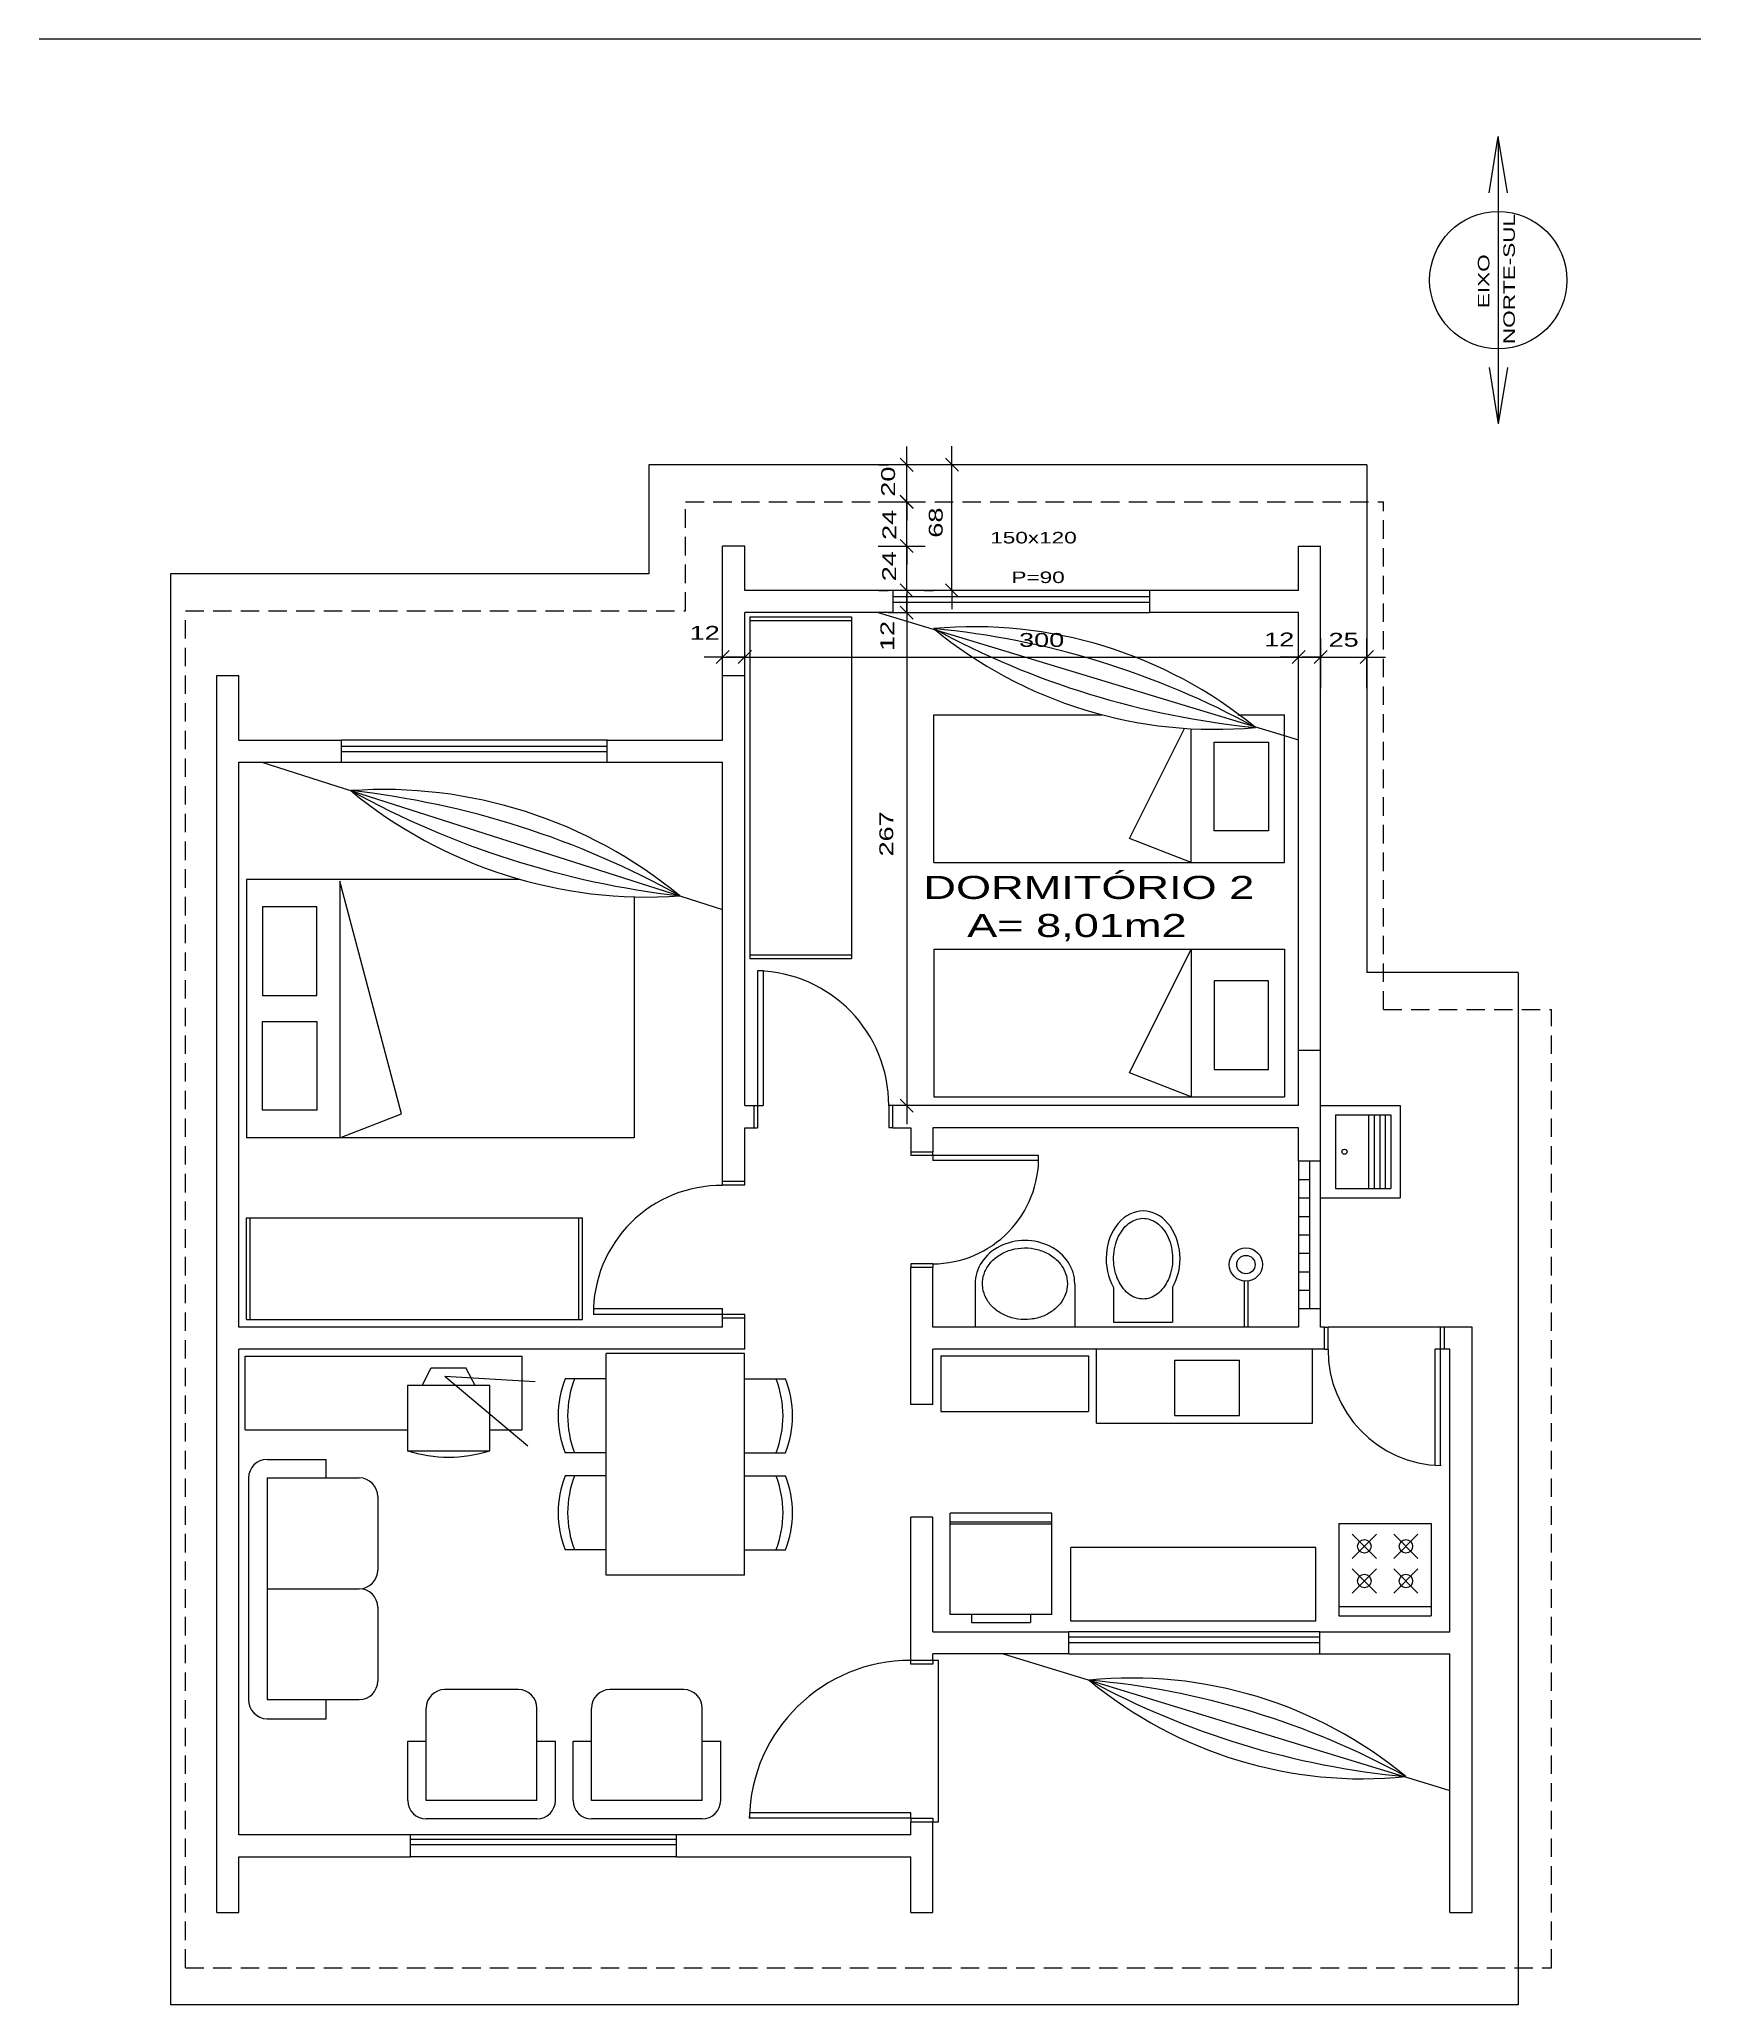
# Model space of a CAD drawing. Header units: millimetres. Extents: x 379 to 8329, y 269 to 4802.
# Drawn here: x 4837 to 5737, y 3738 to 4802 of the extents above; entities that cross this region are included whole.
import ezdxf

# ---------------------------------------------------------------- set-up
doc = ezdxf.new("R2010")
doc.units = ezdxf.units.MM
doc.header["$LTSCALE"] = 20
doc.header["$MEASUREMENT"] = 0
doc.linetypes.add('DASHED', pattern=[0.75, 0.5, -0.25])
doc.layers.add('1', color=7, linetype='Continuous')
doc.layers.add('Cotas', color=7, linetype='Continuous')
doc.styles.add('REGUA100', font='arial.ttf', dxfattribs={"width": 1.4})
doc.dimstyles.new('ISO-25', dxfattribs={"dimscale": 5, "dimtxt": 1.5, "dimasz": 0.01, "dimexe": 2, "dimexo": 3, "dimgap": 0.98, "dimtad": 1, "dimrnd": 0.5, "dimtxsty": 'REGUA100', "dimblk1": 'COTATR', "dimblk2": 'COTATR', "dimsah": 1, "dimcen": 4, "dimdle": 4, "dimclrd": 1, "dimclre": 1, "dimclrt": 2, "dimaunit": 1, "dimadec": 0, "dimazin": 0, "dimtfac": 1, "dimtofl": 0, "dimtmove": 2, "dimatfit": 3, "dimldrblk": 'COTATR', "dimfxl": 1, "dimarcsym": 0})

msp = doc.modelspace()

# ---------------------------------------------------------------- texts
at = {"layer": '1', "color": 2, "style": 'REGUA100', "width": 1.4}
for s, p in [('NORTE-SUL', (5636.157, 4637.374)), ('EIXO', (5622.365, 4656.851))]:
    msp.add_text(s, height=6.24, rotation=90, dxfattribs=at).set_placement(p)
at = {"layer": '1', "color": 0, "style": 'REGUA100', "width": 1.4}
for s, height, p in [('150x120', 6.25, (5351.943, 4529.421)), ('P=90', 6.25, (5363.443, 4507.958)), ('DORMITÓRIO 2', 12.5, (5315.759, 4336.86)), ('A= 8,01m2', 12.5, (5339.455, 4316.241))]:
    msp.add_text(s, height=height, dxfattribs=at).set_placement(p)

# ---------------------------------------------------------------- blocks, each defined once
blk = doc.blocks.new('COTATR')
at = {"color": 6}
blk.add_line((-71, -71), (71, 71), dxfattribs=at)
at = {"color": 0, "linetype": 'ByBlock'}
blk.add_line((0, 0), (200, 0), dxfattribs=at)
blk = doc.blocks.new('*D82')
at = {"layer": '1', "color": 1, "lineweight": -2, "transparency": 16777216}
for p, q in [((5291.2, 4552), (5316.7, 4552)), ((5306.7, 4528.1), (5306.7, 4552)), ((5291.2, 4528), (5316.7, 4528))]:
    blk.add_line(p, q, dxfattribs=at)
at = {"layer": 'DEFPOINTS', "color": 0, "transparency": 16777216}
for p in [(5276.2, 4552), (5306.7, 4552), (5276.2, 4528)]:
    blk.add_point(p, dxfattribs=at)
at = {"layer": '1', "color": 1, "lineweight": -2, "transparency": 16777216, "xscale": 0.05, "yscale": 0.05, "zscale": 0.05}
for p, rotation in [((5306.7, 4552), 90), ((5306.7, 4528), 270)]:
    blk.add_blockref('COTATR', p, dxfattribs=dict(at, rotation=rotation))
at = {"layer": '1', "color": 2, "transparency": 16777216, "insert": (5297.3, 4539.5), "char_height": 7.5, "attachment_point": 5, "rotation": 90, "style": 'REGUA100'}
blk.add_mtext('24', dxfattribs=at)
blk = doc.blocks.new('*D81')
at = {"layer": '1', "color": 1, "lineweight": -2, "transparency": 16777216}
for p, q in [((5316.2, 4572.1), (5321.2, 4572.1)), ((5331.2, 4504), (5331.2, 4572)), ((5316.2, 4503.9), (5321.2, 4503.9))]:
    blk.add_line(p, q, dxfattribs=at)
at = {"layer": 'DEFPOINTS', "color": 0, "transparency": 16777216}
for p in [(5331.2, 4572.1), (5331.2, 4572.1), (5331.2, 4503.9)]:
    blk.add_point(p, dxfattribs=at)
at = {"layer": '1', "color": 1, "lineweight": -2, "transparency": 16777216, "xscale": 0.05, "yscale": 0.05, "zscale": 0.05}
for p, rotation in [((5331.2, 4572.1), 90), ((5331.2, 4503.9), 270)]:
    blk.add_blockref('COTATR', p, dxfattribs=dict(at, rotation=rotation))
at = {"layer": '1', "color": 2, "transparency": 16777216, "insert": (5322.5, 4540.7), "char_height": 7.5, "attachment_point": 5, "rotation": 90, "style": 'REGUA100'}
blk.add_mtext('68', dxfattribs=at)
blk = doc.blocks.new('*D80')
at = {"layer": '1', "color": 1, "lineweight": -2, "transparency": 16777216}
for p, q in [((5291.7, 4528), (5296.7, 4528)), ((5306.7, 4503.9), (5306.7, 4528)), ((5291.7, 4503.9), (5296.7, 4503.9))]:
    blk.add_line(p, q, dxfattribs=at)
at = {"layer": 'DEFPOINTS', "color": 0, "transparency": 16777216}
for p in [(5306.7, 4528), (5306.7, 4528), (5306.7, 4503.9)]:
    blk.add_point(p, dxfattribs=at)
at = {"layer": '1', "color": 1, "lineweight": -2, "transparency": 16777216, "xscale": 0.05, "yscale": 0.05, "zscale": 0.05}
for p, rotation in [((5306.7, 4528), 90), ((5306.7, 4503.9), 270)]:
    blk.add_blockref('COTATR', p, dxfattribs=dict(at, rotation=rotation))
at = {"layer": '1', "color": 2, "transparency": 16777216, "insert": (5297.2, 4517.1), "char_height": 7.5, "attachment_point": 5, "rotation": 90, "style": 'REGUA100'}
blk.add_mtext('24', dxfattribs=at)
blk = doc.blocks.new('*D79')
at = {"layer": 'Cotas', "color": 1, "lineweight": -2, "transparency": 16777216}
for p, q in [((5325.8, 4503.9), (5296.7, 4503.9)), ((5306.7, 4503.9), (5306.7, 4492)), ((5325.8, 4491.9), (5296.7, 4491.9))]:
    blk.add_line(p, q, dxfattribs=at)
at = {"layer": 'DEFPOINTS', "color": 0, "transparency": 16777216}
for p in [(5340.8, 4503.9), (5306.7, 4491.9), (5340.8, 4491.9)]:
    blk.add_point(p, dxfattribs=at)
at = {"layer": 'Cotas', "color": 1, "lineweight": -2, "transparency": 16777216, "xscale": 0.05, "yscale": 0.05, "zscale": 0.05}
for p, rotation in [((5306.7, 4503.9), 90), ((5306.7, 4491.9), 270)]:
    blk.add_blockref('COTATR', p, dxfattribs=dict(at, rotation=rotation))
at = {"layer": 'Cotas', "color": 2, "transparency": 16777216, "insert": (5296.2, 4479.3), "char_height": 7.5, "attachment_point": 5, "rotation": 90, "style": 'REGUA100'}
blk.add_mtext('12', dxfattribs=at)
blk = doc.blocks.new('*D83')
at = {"layer": '1', "color": 1, "lineweight": -2, "transparency": 16777216}
for p, q in [((5291.7, 4572), (5296.7, 4572)), ((5306.7, 4552), (5306.7, 4572)), ((5291.7, 4551.9), (5296.7, 4551.9))]:
    blk.add_line(p, q, dxfattribs=at)
at = {"layer": 'DEFPOINTS', "color": 0, "transparency": 16777216}
for p in [(5306.7, 4572), (5306.7, 4572), (5306.7, 4551.9)]:
    blk.add_point(p, dxfattribs=at)
at = {"layer": '1', "color": 1, "lineweight": -2, "transparency": 16777216, "xscale": 0.05, "yscale": 0.05, "zscale": 0.05}
for p, rotation in [((5306.7, 4572), 90), ((5306.7, 4551.9), 270)]:
    blk.add_blockref('COTATR', p, dxfattribs=dict(at, rotation=rotation))
at = {"layer": '1', "color": 2, "transparency": 16777216, "insert": (5296.7, 4562.9), "char_height": 7.5, "attachment_point": 5, "rotation": 90, "style": 'REGUA100'}
blk.add_mtext('20', dxfattribs=at)
blk = doc.blocks.new('*D84')
at = {"layer": 'Cotas', "color": 1, "lineweight": -2, "transparency": 16777216}
for p, q in [((5325.8, 4491.9), (5296.7, 4491.9)), ((5306.7, 4491.9), (5306.7, 4225)), ((5325.8, 4224.9), (5296.7, 4224.9))]:
    blk.add_line(p, q, dxfattribs=at)
at = {"layer": 'DEFPOINTS', "color": 0, "transparency": 16777216}
for p in [(5340.8, 4491.9), (5306.7, 4224.9), (5340.8, 4224.9)]:
    blk.add_point(p, dxfattribs=at)
at = {"layer": 'Cotas', "color": 1, "lineweight": -2, "transparency": 16777216, "xscale": 0.05, "yscale": 0.05, "zscale": 0.05}
for p, rotation in [((5306.7, 4491.9), 90), ((5306.7, 4224.9), 270)]:
    blk.add_blockref('COTATR', p, dxfattribs=dict(at, rotation=rotation))
at = {"layer": 'Cotas', "color": 2, "transparency": 16777216, "insert": (5295.7, 4372.1), "char_height": 7.5, "attachment_point": 5, "rotation": 90, "style": 'REGUA100'}
blk.add_mtext('267', dxfattribs=at)
blk = doc.blocks.new('*D85')
at = {"layer": 'Cotas', "color": 1, "lineweight": -2, "transparency": 16777216}
for p, q in [((5207, 4457.1), (5207, 4477.9)), ((5219, 4457.1), (5219, 4477.9)), ((5207, 4467.9), (5218.9, 4467.9))]:
    blk.add_line(p, q, dxfattribs=at)
at = {"layer": 'DEFPOINTS', "color": 0, "transparency": 16777216}
for p in [(5219, 4467.9), (5207, 4442.1), (5219, 4442.1)]:
    blk.add_point(p, dxfattribs=at)
at = {"layer": 'Cotas', "color": 1, "lineweight": -2, "transparency": 16777216, "xscale": 0.05, "yscale": 0.05, "zscale": 0.05, "rotation": 180}
blk.add_blockref('COTATR', (5207, 4467.9), dxfattribs=at)
at = {"layer": 'Cotas', "color": 1, "lineweight": -2, "transparency": 16777216, "xscale": 0.05, "yscale": 0.05, "zscale": 0.05}
blk.add_blockref('COTATR', (5219, 4467.9), dxfattribs=at)
at = {"layer": 'Cotas', "color": 2, "transparency": 16777216, "insert": (5197.3, 4481), "char_height": 7.5, "attachment_point": 5, "style": 'REGUA100'}
blk.add_mtext('12', dxfattribs=at)
blk = doc.blocks.new('*D86')
at = {"layer": 'Cotas', "color": 1, "lineweight": -2, "transparency": 16777216}
for p, q in [((5519, 4451), (5519, 4477.9)), ((5531, 4451), (5531, 4477.9)), ((5519, 4467.9), (5530.9, 4467.9))]:
    blk.add_line(p, q, dxfattribs=at)
at = {"layer": 'DEFPOINTS', "color": 0, "transparency": 16777216}
for p in [(5531, 4467.9), (5519, 4436), (5531, 4436)]:
    blk.add_point(p, dxfattribs=at)
at = {"layer": 'Cotas', "color": 1, "lineweight": -2, "transparency": 16777216, "xscale": 0.05, "yscale": 0.05, "zscale": 0.05, "rotation": 180}
blk.add_blockref('COTATR', (5519, 4467.9), dxfattribs=at)
at = {"layer": 'Cotas', "color": 1, "lineweight": -2, "transparency": 16777216, "xscale": 0.05, "yscale": 0.05, "zscale": 0.05}
blk.add_blockref('COTATR', (5531, 4467.9), dxfattribs=at)
at = {"layer": 'Cotas', "color": 2, "transparency": 16777216, "insert": (5508.5, 4477.4), "char_height": 7.5, "attachment_point": 5, "style": 'REGUA100'}
blk.add_mtext('12', dxfattribs=at)
blk = doc.blocks.new('*D87')
at = {"layer": 'Cotas', "color": 1, "lineweight": -2, "transparency": 16777216}
for p, q in [((5531, 4451), (5531, 4477.9)), ((5556, 4451), (5556, 4477.9)), ((5531, 4467.9), (5555.9, 4467.9))]:
    blk.add_line(p, q, dxfattribs=at)
at = {"layer": 'DEFPOINTS', "color": 0, "transparency": 16777216}
for p in [(5556, 4467.9), (5531, 4436), (5556, 4436)]:
    blk.add_point(p, dxfattribs=at)
at = {"layer": 'Cotas', "color": 1, "lineweight": -2, "transparency": 16777216, "xscale": 0.05, "yscale": 0.05, "zscale": 0.05, "rotation": 180}
blk.add_blockref('COTATR', (5531, 4467.9), dxfattribs=at)
at = {"layer": 'Cotas', "color": 1, "lineweight": -2, "transparency": 16777216, "xscale": 0.05, "yscale": 0.05, "zscale": 0.05}
blk.add_blockref('COTATR', (5556, 4467.9), dxfattribs=at)
at = {"layer": 'Cotas', "color": 2, "transparency": 16777216, "insert": (5543.4, 4477.2), "char_height": 7.5, "attachment_point": 5, "style": 'REGUA100'}
blk.add_mtext('25', dxfattribs=at)
blk = doc.blocks.new('*D117')
at = {"layer": 'Cotas', "color": 1, "lineweight": -2, "transparency": 16777216}
for p, q in [((5219, 4451), (5219, 4477.9)), ((5519, 4451), (5519, 4477.9)), ((5219, 4467.9), (5518.9, 4467.9))]:
    blk.add_line(p, q, dxfattribs=at)
at = {"layer": 'DEFPOINTS', "color": 0, "transparency": 16777216}
for p in [(5519, 4467.9), (5219, 4436), (5519, 4436)]:
    blk.add_point(p, dxfattribs=at)
at = {"layer": 'Cotas', "color": 1, "lineweight": -2, "transparency": 16777216, "xscale": 0.05, "yscale": 0.05, "zscale": 0.05, "rotation": 180}
blk.add_blockref('COTATR', (5219, 4467.9), dxfattribs=at)
at = {"layer": 'Cotas', "color": 1, "lineweight": -2, "transparency": 16777216, "xscale": 0.05, "yscale": 0.05, "zscale": 0.05}
blk.add_blockref('COTATR', (5519, 4467.9), dxfattribs=at)
at = {"layer": 'Cotas', "color": 2, "transparency": 16777216, "insert": (5379.8, 4477.1), "char_height": 7.5, "attachment_point": 5, "style": 'REGUA100'}
blk.add_mtext('300', dxfattribs=at)

# ---------------------------------------------------------------- dimensions: what is measured, and where the dimension line sits
at = {"layer": '1', "color": 0}
for base, p1, p2, picture, middle in [((5306.705, 4572.044), (5306.705, 4551.944), (5306.705, 4572.044), '*D83', (5296.741, 4562.897)), ((5331.211, 4572.094), (5331.211, 4503.944), (5331.211, 4572.094), '*D81', (5322.482, 4540.673)), ((5306.705, 4528.044), (5306.705, 4503.894), (5306.705, 4528.044), '*D80', (5297.224, 4517.138))]:
    dim = msp.add_linear_dim(base=base, p1=p1, p2=p2, angle=90, dimstyle='ISO-25', dxfattribs=at)
    dim.commit()
    dim.dimension.update_dxf_attribs({"geometry": picture, "text_midpoint": middle, "dimtype": 161})
at = {"layer": '1'}
dim = msp.add_linear_dim(base=(5306.705, 4552.044), p1=(5276.245, 4528.044), p2=(5276.245, 4552.044), angle=90, dimstyle='ISO-25', override={"dimblk": 'COTATR', "dimatfit": 2}, dxfattribs=at)
dim.commit()
dim.dimension.update_dxf_attribs({"geometry": '*D82', "text_midpoint": (5297.252, 4539.55), "dimtype": 161})
at = {"layer": 'Cotas'}
for base, p1, p2, angle, picture, middle in [((5306.705, 4491.944), (5340.76, 4503.944), (5340.76, 4491.944), 270, '*D79', (5296.184, 4479.266)), ((5306.705, 4224.944), (5340.76, 4491.944), (5340.76, 4224.944), 270, '*D84', (5295.696, 4372.059)), ((5218.958, 4467.933), (5206.958, 4442.095), (5218.958, 4442.095), 0, '*D85', (5197.257, 4480.986)), ((5518.958, 4467.883), (5218.958, 4436.045), (5518.958, 4436.045), 0, '*D117', (5379.781, 4477.073)), ((5530.958, 4467.883), (5518.958, 4436.045), (5530.958, 4436.045), 0, '*D86', (5508.546, 4477.442)), ((5555.958, 4467.883), (5530.958, 4435.995), (5555.958, 4435.995), 0, '*D87', (5543.398, 4477.163))]:
    dim = msp.add_linear_dim(base=base, p1=p1, p2=p2, angle=angle, dimstyle='ISO-25', dxfattribs=at)
    dim.commit()
    dim.dimension.update_dxf_attribs({"geometry": picture, "text_midpoint": middle, "dimtype": 161})

# ---------------------------------------------------------------- linework, layer by layer
at = {"layer": '1', "color": 1}
for p, q in [((5736.833, 4802.477), (4836.833, 4802.477)), ((5218.958, 4527.944), (5206.958, 4527.944)), ((5206.958, 4457.944), (5206.958, 4527.944)), ((5218.958, 4503.944), (5218.958, 4527.944)), ((5518.958, 4527.944), (5530.958, 4527.944)), ((5518.958, 4503.944), (5518.958, 4527.944)), ((5530.958, 4254.944), (5530.958, 4527.944)), ((5299.458, 4503.944), (5218.958, 4503.944)), ((5299.458, 4491.944), (5299.458, 4503.944)), ((5438.458, 4503.944), (5299.458, 4503.944)), ((5518.958, 4503.944), (5438.458, 4503.944)), ((5438.458, 4491.944), (5438.458, 4503.944)), ((5299.458, 4500.694), (5438.458, 4500.694)), ((5299.458, 4497.694), (5438.458, 4497.694)), ((5299.458, 4491.944), (5218.958, 4491.944)), ((5218.958, 4457.944), (5218.958, 4491.944)), ((5299.458, 4491.944), (5438.458, 4491.944)), ((5518.958, 4491.944), (5438.458, 4491.944)), ((5518.958, 4254.944), (5518.958, 4491.944))]:
    msp.add_line(p, q, dxfattribs=at)
at = {"layer": '1', "color": 2}
for p, q in [((5622.172, 4719.301), (5627.167, 4749.893)), ((5627.167, 4749.893), (5627.167, 4594.149)), ((5632.161, 4719.301), (5627.167, 4749.893)), ((5622.172, 4624.741), (5627.167, 4594.149)), ((5632.161, 4624.741), (5627.167, 4594.149))]:
    msp.add_line(p, q, dxfattribs=at)
at = {"layer": '1'}
for p, q in [((5555.958, 4571.944), (5166.958, 4571.944)), ((5166.958, 4571.944), (5166.958, 4512.944)), ((5555.958, 4571.944), (5555.958, 4296.944)), ((5166.958, 4512.944), (4907.958, 4512.944)), ((4907.958, 4512.944), (4907.958, 3737.944)), ((5144.458, 4422.944), (5000.458, 4422.944)), ((5000.458, 4419.694), (5144.458, 4419.694)), ((5000.458, 4416.694), (5144.458, 4416.694)), ((5000.458, 4410.944), (5144.458, 4410.944)), ((5225.958, 4297.944), (5225.958, 4224.944)), ((5228.958, 4297.881), (5225.958, 4297.944)), ((5228.958, 4297.881), (5228.958, 4224.944)), ((5637.958, 4296.944), (5555.958, 4296.944)), ((5637.958, 4296.944), (5637.958, 3737.944)), ((5223.958, 4224.944), (5225.958, 4224.944)), ((5225.958, 4224.944), (5228.958, 4224.944)), ((5530.958, 4224.944), (5573.958, 4224.944)), ((5538.958, 4219.944), (5568.958, 4219.944)), ((5538.958, 4219.944), (5538.958, 4179.944)), ((5556.958, 4219.944), (5556.958, 4179.944)), ((5559.958, 4219.944), (5559.958, 4179.944)), ((5562.958, 4219.944), (5562.958, 4179.944)), ((5565.958, 4219.944), (5565.958, 4179.944)), ((5568.958, 4219.944), (5568.958, 4179.944)), ((5573.958, 4224.944), (5573.958, 4174.944)), ((5320.958, 4197.944), (5320.958, 4199.944)), ((5320.958, 4198.17), (5320.958, 4195.17)), ((5378.184, 4197.944), (5320.958, 4197.944)), ((5378.119, 4195.17), (5320.958, 4195.17)), ((5378.119, 4195.17), (5378.184, 4197.944)), ((5524.958, 4194.944), (5524.958, 4114.944)), ((5530.958, 4114.944), (5530.958, 4194.944)), ((5518.958, 4184.944), (5524.958, 4184.944)), ((5206.958, 4181.944), (5218.958, 4181.944)), ((5518.958, 4174.944), (5524.958, 4174.944)), ((5530.958, 4174.944), (5573.958, 4174.944)), ((5538.958, 4179.944), (5568.958, 4179.944)), ((5518.958, 4164.944), (5524.958, 4164.944)), ((5518.958, 4154.944), (5524.958, 4154.944)), ((5518.958, 4144.944), (5524.958, 4144.944)), ((5518.958, 4134.944), (5524.958, 4134.944)), ((5343.761, 4128.444), (5343.761, 4104.944)), ((5397.761, 4128.444), (5397.761, 4104.944)), ((5418.776, 4126.495), (5418.776, 4107.634)), ((5450.776, 4126.495), (5450.776, 4107.634)), ((5489.47, 4129.88), (5489.47, 4104.944)), ((5491.47, 4129.88), (5491.47, 4104.944)), ((5518.958, 4124.944), (5524.958, 4124.944)), ((5136.958, 4114.944), (5206.958, 4114.944)), ((5136.958, 4111.944), (5206.958, 4111.944)), ((5137.002, 4114.944), (5137.002, 4111.944)), ((5206.958, 4111.944), (5206.958, 4114.944)), ((5206.958, 4109.944), (5206.958, 4111.944)), ((5218.958, 4109.944), (5218.958, 4111.944)), ((5418.776, 4107.634), (5450.776, 4107.634)), ((5595.958, 4104.944), (5534.958, 4104.944)), ((5409.458, 4052.944), (5409.458, 4092.944)), ((5526.458, 4052.944), (5526.458, 4092.944)), ((5595.958, 4092.944), (5592.958, 4092.944)), ((5592.958, 4030.102), (5592.958, 4092.944)), ((5597.958, 4092.944), (5595.958, 4092.944)), ((5595.958, 4029.947), (5595.958, 4092.944)), ((5451.958, 4057.096), (5451.958, 4087.096)), ((5451.958, 4087.096), (5486.958, 4087.096)), ((5486.958, 4057.096), (5486.958, 4087.096)), ((5451.958, 4057.096), (5486.958, 4057.096)), ((5409.458, 4052.944), (5526.458, 4052.944)), ((5592.958, 4030.102), (5596.196, 4029.941)), ((5530.458, 3939.944), (5394.458, 3939.944)), ((5530.458, 3936.944), (5394.458, 3936.944)), ((5530.458, 3933.944), (5394.458, 3933.944)), ((5394.458, 3927.944), (5530.458, 3927.944)), ((5308.958, 3838.944), (5221.458, 3838.944)), ((5308.958, 3841.944), (5221.511, 3841.944)), ((5221.569, 3841.944), (5221.569, 3838.944)), ((5308.958, 3838.944), (5308.958, 3841.944)), ((5308.958, 3838.944), (5320.958, 3838.944)), ((5308.958, 3838.944), (5308.958, 3836.944)), ((5320.958, 3838.944), (5320.958, 3836.944)), ((5181.958, 3817.944), (5037.958, 3817.944))]:
    msp.add_line(p, q, dxfattribs=at)
at = {"layer": '1', "color": 4, "linetype": 'DASHED'}
for p, q in [((5186.958, 4551.944), (5564.958, 4551.944)), ((5186.958, 4492.944), (5186.958, 4551.944)), ((5564.958, 4276.944), (5564.958, 4551.944)), ((4915.958, 4492.944), (5186.958, 4492.944)), ((4915.958, 3757.944), (4915.958, 4492.944)), ((5564.958, 4276.944), (5655.958, 4276.944)), ((5655.958, 3757.944), (5655.958, 4276.944)), ((4915.958, 3757.944), (5655.958, 3757.944))]:
    msp.add_line(p, q, dxfattribs=at)
at = {"layer": '1', "color": 4}
for p, q in [((4932.958, 4457.944), (4944.958, 4457.944)), ((4932.958, 3787.944), (4932.958, 4457.944)), ((4944.958, 4422.944), (4944.958, 4457.944)), ((5206.958, 4422.944), (5206.958, 4457.944)), ((5206.958, 4457.944), (5218.958, 4457.944)), ((5218.958, 4224.944), (5218.958, 4457.944)), ((4944.958, 4422.944), (5000.458, 4422.944)), ((5000.458, 4410.944), (5000.458, 4422.944)), ((5144.458, 4422.944), (5206.958, 4422.944)), ((5144.458, 4410.944), (5144.458, 4422.944)), ((4944.958, 4410.944), (5000.458, 4410.944)), ((4944.958, 4104.944), (4944.958, 4410.944)), ((5144.458, 4410.944), (5206.958, 4410.944)), ((5206.958, 4183.944), (5206.958, 4410.944)), ((5518.958, 4224.944), (5518.958, 4254.944)), ((5518.958, 4254.944), (5530.958, 4254.944)), ((5530.958, 4212.944), (5530.958, 4254.944)), ((5218.958, 4224.944), (5223.958, 4224.944)), ((5518.958, 4224.944), (5298.958, 4224.944)), ((5530.958, 4194.944), (5530.958, 4224.944)), ((5218.958, 4212.944), (5223.958, 4212.944)), ((5218.958, 4183.944), (5218.958, 4212.944)), ((5298.958, 4212.944), (5308.958, 4212.944)), ((5518.958, 4212.944), (5320.958, 4212.944)), ((5518.958, 4194.944), (5518.958, 4212.944)), ((5308.958, 4199.944), (5320.958, 4199.944)), ((5206.958, 4183.944), (5218.958, 4183.944)), ((5308.958, 4062.944), (5308.958, 4137.218)), ((5320.958, 4104.944), (5320.958, 4137.218)), ((5530.958, 4104.944), (5530.958, 4114.944)), ((5206.958, 4104.944), (4944.958, 4104.944)), ((5518.958, 4104.944), (5320.958, 4104.944)), ((5532.958, 4104.944), (5530.958, 4104.944)), ((5612.958, 4104.944), (5595.958, 4104.944)), ((5612.958, 3787.944), (5612.958, 4104.944)), ((4944.958, 3829.944), (4944.958, 4092.944)), ((5218.958, 4092.944), (4944.958, 4092.944)), ((5532.958, 4092.944), (5320.958, 4092.944)), ((5320.958, 4062.944), (5320.958, 4092.944)), ((5600.958, 4092.944), (5595.958, 4092.944)), ((5600.958, 3939.944), (5600.958, 4092.944)), ((5320.958, 4062.944), (5308.958, 4062.944)), ((5320.958, 4001.944), (5308.958, 4001.944)), ((5308.958, 3924.445), (5308.958, 4001.944)), ((5320.958, 3939.944), (5394.458, 3939.944)), ((5530.458, 3939.944), (5600.958, 3939.944)), ((5320.958, 3924.444), (5320.958, 3927.944)), ((5394.458, 3927.944), (5320.958, 3927.944)), ((5530.458, 3927.944), (5600.958, 3927.944)), ((5600.958, 3787.944), (5600.958, 3927.944)), ((5320.958, 3787.944), (5320.958, 3836.944)), ((4944.958, 3787.944), (4944.958, 3817.944)), ((4944.958, 3817.944), (5037.958, 3817.944)), ((4932.958, 3787.944), (4944.958, 3787.944)), ((5308.958, 3787.944), (5320.958, 3787.944))]:
    msp.add_line(p, q, dxfattribs=at)
at = {"layer": '1', "color": 0}
for p, q in [((5518.958, 4194.944), (5518.958, 4114.944)), ((5325.201, 4089.319), (5405.201, 4089.319)), ((5325.201, 4089.319), (5325.201, 4059.319)), ((5405.201, 4089.319), (5405.201, 4059.319)), ((5143.867, 4076.91), (5121.671, 4076.91)), ((5218.867, 4076.91), (5241.063, 4076.91)), ((5325.201, 4059.319), (5405.201, 4059.319)), ((5143.867, 4036.91), (5121.671, 4036.91)), ((5218.867, 4036.91), (5241.063, 4036.91)), ((5143.867, 4024.335), (5121.671, 4024.335)), ((5218.867, 4024.335), (5241.063, 4024.335)), ((5143.867, 3984.335), (5121.671, 3984.335)), ((5218.867, 3984.335), (5241.063, 3984.335)), ((5528.313, 3985.629), (5395.611, 3985.629)), ((5395.611, 3945.629), (5395.611, 3985.629)), ((5528.313, 3945.629), (5528.313, 3985.629)), ((5528.313, 3945.629), (5395.611, 3945.629)), ((5323.958, 3924.444), (5320.958, 3924.444)), ((5323.958, 3836.944), (5323.958, 3924.444)), ((5320.958, 3836.944), (5323.958, 3836.944))]:
    msp.add_line(p, q, dxfattribs=at)
at = {"layer": '1'}
for centre, radius in [((5627.167, 4672.021), 37.168), ((5543.874, 4199.944), 1.363), ((5490.47, 4138.824), 9), ((5490.47, 4138.824), 5)]:
    msp.add_circle(centre, radius, dxfattribs=at)
at = {"layer": '1', "color": 1}
msp.add_arc((5206.114, 4112.521), 69.154, 89.300434, 180.478072, dxfattribs=at)
at = {"layer": '1', "color": 0}
for centre, start, end in [((5172.648, 4056.91), 158.578472, 201.421528), ((5177.778, 4056.91), 158.578472, 201.421528), ((5184.956, 4056.91), 338.578472, 21.421528), ((5190.085, 4056.91), 338.578472, 21.421528), ((5172.648, 4004.335), 158.578472, 201.421528), ((5177.778, 4004.335), 158.578472, 201.421528), ((5184.956, 4004.335), 338.578472, 21.421528), ((5190.085, 4004.335), 338.578472, 21.421528)]:
    msp.add_arc(centre, 54.761, start, end, dxfattribs=at)
at = {"layer": '1'}
for centre, major_axis, ratio, start_param, end_param in [((5434.776, 4142.013), (0, 25.864), 0.77328519, 4.06888787, 8.49748274), ((5370.761, 4128.444), (-27, 0), 0.8669906, 3.14159265, 6.28318531)]:
    msp.add_ellipse(centre, major_axis=major_axis, ratio=ratio, start_param=start_param, end_param=end_param, dxfattribs=at)
for points, knots in [([(5434.776, 4120.149), (5436.077, 4120.149), (5437.379, 4120.37), (5439.948, 4121.265), (5441.215, 4121.942), (5443.629, 4123.756), (5444.775, 4124.895), (5446.834, 4127.58), (5447.746, 4129.126), (5449.24, 4132.519), (5449.823, 4134.365), (5450.597, 4138.211), (5450.788, 4140.212), (5450.762, 4144.208), (5450.543, 4146.203), (5449.718, 4150.028), (5449.112, 4151.858), (5447.575, 4155.212), (5446.644, 4156.734), (5444.556, 4159.366), (5443.399, 4160.475), (5440.969, 4162.23), (5439.697, 4162.876), (5437.123, 4163.711), (5435.82, 4163.903), (5433.218, 4163.844), (5431.917, 4163.595), (5429.353, 4162.639), (5428.091, 4161.932), (5425.693, 4160.057), (5424.56, 4158.89), (5422.532, 4156.152), (5421.639, 4154.582), (5420.188, 4151.151), (5419.63, 4149.29), (5418.906, 4145.424), (5418.742, 4143.419), (5418.822, 4139.425), (5419.067, 4137.436), (5419.942, 4133.632), (5420.572, 4131.818), (5422.151, 4128.506), (5423.1, 4127.007), (5425.218, 4124.43), (5426.386, 4123.35), (5428.83, 4121.656), (5430.106, 4121.041), (5432.515, 4120.316), (5433.646, 4120.149), (5434.776, 4120.149)], [0, 0, 0, 0, 0.2632406, 0.2632406, 0.52648119, 0.52648119, 0.78972179, 0.78972179, 1.05296239, 1.05296239, 1.31620298, 1.31620298, 1.57944358, 1.57944358, 1.84268417, 1.84268417, 2.10592477, 2.10592477, 2.36916537, 2.36916537, 2.63240596, 2.63240596, 2.89564656, 2.89564656, 3.15888716, 3.15888716, 3.42212775, 3.42212775, 3.68536835, 3.68536835, 3.94860894, 3.94860894, 4.21184954, 4.21184954, 4.47509014, 4.47509014, 4.73833073, 4.73833073, 5.00157133, 5.00157133, 5.26481193, 5.26481193, 5.52805252, 5.52805252, 5.79129312, 5.79129312, 6.05453371, 6.05453371, 6.28318531, 6.28318531, 6.28318531, 6.28318531]), ([(5347.761, 4128.444), (5347.761, 4127.177), (5347.909, 4125.91), (5348.643, 4122.804), (5349.411, 4120.989), (5351.567, 4117.597), (5352.956, 4116.021), (5356.257, 4113.268), (5358.169, 4112.093), (5362.346, 4110.278), (5364.609, 4109.639), (5369.266, 4108.974), (5371.659, 4108.948), (5376.337, 4109.511), (5378.62, 4110.101), (5382.853, 4111.825), (5384.802, 4112.96), (5388.189, 4115.645), (5389.627, 4117.194), (5391.885, 4120.546), (5392.707, 4122.347), (5393.695, 4126.047), (5393.863, 4127.947), (5393.541, 4131.715), (5393.051, 4133.584), (5391.431, 4137.151), (5390.299, 4138.849), (5387.461, 4141.914), (5385.755, 4143.279), (5381.909, 4145.526), (5379.771, 4146.407), (5375.265, 4147.58), (5372.898, 4147.872), (5368.171, 4147.832), (5365.812, 4147.501), (5361.336, 4146.254), (5359.219, 4145.338), (5355.429, 4143.03), (5353.756, 4141.639), (5350.991, 4138.533), (5349.899, 4136.819), (5348.36, 4133.23), (5347.912, 4131.356), (5347.772, 4129.128), (5347.761, 4128.786), (5347.761, 4128.444)], [0, 0, 0, 0, 0.20226286, 0.20226286, 0.50357911, 0.50357911, 0.80489536, 0.80489536, 1.10621161, 1.10621161, 1.40752786, 1.40752786, 1.70884411, 1.70884411, 2.01016036, 2.01016036, 2.31147661, 2.31147661, 2.61279286, 2.61279286, 2.91410911, 2.91410911, 3.21542536, 3.21542536, 3.51674161, 3.51674161, 3.81805786, 3.81805786, 4.11937411, 4.11937411, 4.42069036, 4.42069036, 4.72200661, 4.72200661, 5.02332286, 5.02332286, 5.32463911, 5.32463911, 5.62595536, 5.62595536, 5.92727161, 5.92727161, 6.22858786, 6.22858786, 6.28318531, 6.28318531, 6.28318531, 6.28318531])]:
    msp.add_open_spline(points, degree=3, knots=knots, dxfattribs=at)
at = {"layer": 'Cotas', "color": 1}
for p, q in [((5221.788, 4489.679), (5276.788, 4489.679)), ((5221.788, 4489.679), (5221.788, 4304.679)), ((5221.788, 4487.679), (5276.788, 4487.679)), ((5276.788, 4489.679), (5276.788, 4304.679)), ((5291.296, 4491.944), (5518.958, 4422.998)), ((5321.452, 4436.618), (5412.591, 4436.618)), ((5321.452, 4356.618), (5321.452, 4436.618)), ((5427.443, 4369.611), (5457.132, 4429.132)), ((5460.867, 4356.618), (5460.867, 4428.948)), ((5486.151, 4436.618), (5511.452, 4436.618)), ((5511.452, 4356.618), (5511.452, 4436.618)), ((5473.307, 4421.714), (5502.75, 4421.714)), ((5473.307, 4373.704), (5473.307, 4421.714)), ((5502.75, 4421.714), (5502.75, 4373.704)), ((5460.867, 4356.618), (5427.443, 4369.611)), ((5502.75, 4373.704), (5473.307, 4373.704)), ((5321.452, 4356.618), (5511.452, 4356.618)), ((5221.788, 4306.679), (5276.788, 4306.679)), ((5221.788, 4304.679), (5276.788, 4304.679)), ((5321.452, 4309.618), (5321.452, 4229.618)), ((5321.452, 4309.618), (5511.452, 4309.618)), ((5427.443, 4242.611), (5460.867, 4309.618)), ((5460.867, 4309.618), (5460.867, 4229.618)), ((5511.452, 4309.618), (5511.452, 4229.618)), ((5502.75, 4292.533), (5473.307, 4292.533)), ((5473.307, 4292.533), (5473.307, 4244.523)), ((5502.75, 4244.523), (5502.75, 4292.533)), ((5460.867, 4229.618), (5427.443, 4242.611)), ((5473.307, 4244.523), (5502.75, 4244.523)), ((5321.452, 4229.618), (5511.452, 4229.618))]:
    msp.add_line(p, q, dxfattribs=at)
at = {"layer": 'Cotas'}
for p, q in [((4957.415, 4410.944), (5206.958, 4331.121)), ((4949.049, 4347.479), (4949.049, 4207.479)), ((5097.187, 4347.479), (4949.049, 4347.479)), ((4999.634, 4346.421), (4999.634, 4207.479)), ((5033.058, 4220.472), (4999.634, 4346.421)), ((5159.049, 4337.987), (5159.049, 4207.479)), ((4957.751, 4332.574), (4957.751, 4284.564)), ((4987.194, 4332.574), (4957.751, 4332.574)), ((4987.194, 4284.564), (4987.194, 4332.574)), ((4957.751, 4284.564), (4987.194, 4284.564)), ((4957.751, 4270.393), (4987.194, 4270.393)), ((4957.751, 4222.383), (4957.751, 4270.393)), ((4987.194, 4270.393), (4987.194, 4222.383)), ((4987.194, 4222.383), (4957.751, 4222.383)), ((4999.634, 4207.479), (5033.058, 4220.472)), ((5223.958, 4224.944), (5223.958, 4212.944)), ((5225.958, 4224.944), (5225.958, 4212.944)), ((5296.958, 4224.944), (5296.958, 4212.944)), ((5298.958, 4224.944), (5296.958, 4224.944)), ((5159.049, 4207.479), (4949.049, 4207.479)), ((5223.958, 4212.944), (5225.958, 4212.944)), ((5298.958, 4212.944), (5296.958, 4212.944)), ((5308.958, 4199.944), (5308.958, 4197.944)), ((5320.958, 4197.944), (5308.958, 4197.944)), ((5206.958, 4181.67), (5206.958, 4183.944)), ((5218.958, 4181.944), (5218.958, 4183.944)), ((4949.07, 4164.079), (5131.07, 4164.079)), ((4949.07, 4109.079), (4949.07, 4164.079)), ((4951.07, 4109.079), (4951.07, 4164.079)), ((5129.07, 4109.079), (5129.07, 4164.079)), ((5131.07, 4109.079), (5131.07, 4164.079)), ((5320.958, 4139.218), (5308.958, 4139.218)), ((5308.958, 4139.218), (5308.958, 4137.218)), ((5320.958, 4139.218), (5320.958, 4137.218)), ((5206.958, 4111.944), (5218.958, 4111.944)), ((4949.07, 4109.079), (5131.07, 4109.079)), ((5532.958, 4104.944), (5534.958, 4104.944)), ((5534.958, 4092.944), (5534.958, 4104.944)), ((5597.958, 4104.944), (5595.958, 4104.944)), ((5595.958, 4092.944), (5595.958, 4104.944)), ((5597.958, 4092.944), (5597.958, 4104.944)), ((4948.433, 4049.276), (4948.433, 4089.276)), ((4948.433, 4089.276), (5098.433, 4089.276)), ((5098.433, 4049.276), (5098.433, 4089.276)), ((5218.867, 4090.622), (5143.867, 4090.622)), ((5143.867, 3970.622), (5143.867, 4090.622)), ((5218.867, 3970.622), (5218.867, 4090.622)), ((5532.958, 4092.944), (5534.958, 4092.944)), ((5044.206, 4073.411), (5049.154, 4082.821)), ((5049.154, 4082.821), (5067.957, 4082.821)), ((5056.586, 4078.302), (5105.365, 4075.445)), ((5056.586, 4078.302), (5101.405, 4040.586)), ((5072.906, 4073.411), (5067.957, 4082.821)), ((5036.289, 4073.411), (5036.289, 4038.001)), ((5080.823, 4073.411), (5036.289, 4073.411)), ((5080.823, 4038.001), (5080.823, 4073.411)), ((4948.433, 4049.276), (5036.289, 4049.276)), ((5080.823, 4049.276), (5098.433, 4049.276)), ((5036.289, 4038.001), (5080.823, 4038.001)), ((4960.191, 4033.249), (4992.313, 4033.249)), ((4992.313, 4023.249), (4992.313, 4033.249)), ((4950.191, 4023.249), (4950.191, 3903.249)), ((4960.191, 4023.249), (5010.191, 4023.249)), ((4960.191, 4023.249), (4960.191, 3903.249)), ((5020.191, 4013.249), (5020.191, 3973.249)), ((5385.338, 4004.241), (5330.338, 4004.241)), ((5330.338, 3949.241), (5330.338, 4004.099)), ((5385.338, 3949.241), (5385.338, 4004.099)), ((5385.338, 3999.241), (5330.338, 3999.241)), ((5385.338, 3998.241), (5330.338, 3998.241)), ((5540.896, 3998.543), (5590.896, 3998.543)), ((5540.896, 3998.543), (5540.896, 3948.543)), ((5548.116, 3992.742), (5561.159, 3979.698)), ((5548.116, 3979.698), (5561.159, 3992.742)), ((5583.676, 3979.698), (5570.633, 3992.742)), ((5583.676, 3992.742), (5570.633, 3979.698)), ((5590.896, 3998.543), (5590.896, 3948.543)), ((5548.116, 3960.927), (5561.159, 3973.971)), ((5548.116, 3973.971), (5561.159, 3960.927)), ((5583.676, 3973.971), (5570.633, 3960.927)), ((5583.676, 3960.927), (5570.633, 3973.971)), ((4960.191, 3963.249), (5010.191, 3963.249)), ((5218.867, 3970.622), (5143.867, 3970.622)), ((5020.191, 3953.249), (5020.191, 3913.249)), ((5540.896, 3953.543), (5590.896, 3953.543)), ((5385.338, 3949.241), (5330.338, 3949.241)), ((5341.889, 3949.241), (5341.889, 3945.013)), ((5341.889, 3945.013), (5373.787, 3945.013)), ((5373.787, 3949.241), (5373.787, 3945.013)), ((5540.896, 3948.543), (5590.896, 3948.543)), ((5308.958, 3922.444), (5308.958, 3924.444)), ((5320.958, 3922.444), (5308.958, 3922.444)), ((5320.958, 3924.444), (5320.958, 3922.444)), ((5358.915, 3927.944), (5600.458, 3854.121)), ((5096.42, 3908.605), (5056.42, 3908.605)), ((5185.95, 3908.605), (5145.95, 3908.605)), ((4960.191, 3903.249), (5010.191, 3903.249)), ((4992.313, 3892.749), (4992.313, 3903.249)), ((5046.42, 3848.605), (5046.42, 3898.605)), ((5106.42, 3848.605), (5106.42, 3898.605)), ((5135.95, 3848.605), (5135.95, 3898.605)), ((5195.95, 3848.605), (5195.95, 3898.605)), ((4960.191, 3892.749), (4992.313, 3892.749)), ((5036.42, 3880.727), (5046.42, 3880.727)), ((5036.42, 3848.605), (5036.42, 3880.727)), ((5106.42, 3880.727), (5116.42, 3880.727)), ((5116.42, 3848.605), (5116.42, 3880.727)), ((5125.95, 3848.605), (5125.95, 3880.727)), ((5125.95, 3880.727), (5135.95, 3880.727)), ((5195.95, 3880.727), (5205.95, 3880.727)), ((5205.95, 3848.605), (5205.95, 3880.727)), ((5106.42, 3848.605), (5046.42, 3848.605)), ((5195.95, 3848.605), (5135.95, 3848.605)), ((5106.42, 3838.605), (5046.42, 3838.605)), ((5195.95, 3838.605), (5135.95, 3838.605)), ((5308.958, 3838.944), (5320.958, 3838.944)), ((5181.958, 3829.944), (5037.958, 3829.944)), ((5181.958, 3827.444), (5037.958, 3827.444)), ((5181.958, 3824.444), (5037.958, 3824.444)), ((5637.958, 3737.944), (4907.958, 3737.944))]:
    msp.add_line(p, q, dxfattribs=at)
at = {"layer": 'Cotas', "color": 4}
for p, q in [((5298.958, 4224.944), (5298.958, 4212.944)), ((5308.958, 4212.944), (5308.958, 4199.944)), ((5320.958, 4212.944), (5320.958, 4199.944)), ((5518.958, 4194.944), (5530.958, 4194.944)), ((5320.958, 4137.218), (5308.958, 4137.218)), ((5206.958, 4104.944), (5206.958, 4109.944)), ((5206.958, 4109.944), (5218.958, 4109.944)), ((5218.958, 4092.944), (5218.958, 4109.944)), ((5518.958, 4114.944), (5530.958, 4114.944)), ((5518.958, 4114.944), (5518.958, 4104.944)), ((5532.958, 4092.944), (5532.958, 4104.944)), ((5320.958, 3939.944), (5320.958, 4001.944)), ((5394.458, 3927.944), (5394.458, 3939.944)), ((5530.458, 3927.944), (5530.458, 3939.944)), ((5320.958, 3924.444), (5308.958, 3924.444)), ((5308.958, 3836.944), (5320.958, 3836.944)), ((5308.958, 3829.944), (5308.958, 3836.944)), ((5037.958, 3829.944), (4944.958, 3829.944)), ((5037.958, 3817.944), (5037.958, 3829.944)), ((5181.958, 3817.944), (5181.958, 3829.944)), ((5308.958, 3829.944), (5181.958, 3829.944)), ((5181.958, 3817.944), (5308.958, 3817.944)), ((5308.958, 3787.944), (5308.958, 3817.944)), ((5600.958, 3787.944), (5612.958, 3787.944))]:
    msp.add_line(p, q, dxfattribs=at)
at = {"layer": 'Cotas'}
for centre in [(5554.638, 3986.22), (5577.154, 3986.22), (5554.638, 3967.449), (5577.154, 3967.449)]:
    msp.add_circle(centre, 3.631, dxfattribs=at)
at = {"layer": 'Cotas', "color": 1}
for centre, radius, start, end in [((5343.312, 4244.322), 239.953, 50.599166, 95.255284), ((5540.947, 4887.833), 460.331, 241.505287, 264.349163), ((5279.384, 4036.168), 449.063, 61.214674, 84.639777), ((5473.606, 4668.567), 239.84, 230.588033, 275.266417), ((5224.228, 4225.234), 72.731, 359.771985, 88.636568), ((5320.736, 4196.68), 57.462, 270.221466, 1.260848), ((5597.689, 4092.655), 62.731, 179.771985, 268.636568), ((5308.668, 3837.218), 87.227, 89.8095, 178.865801)]:
    msp.add_arc(centre, radius, start, end, dxfattribs=at)
at = {"layer": 'Cotas'}
for centre, radius, start, end in [((5023.402, 4143.995), 252.144, 50.486883, 94.036558), ((5166.042, 4589.915), 252.025, 230.476012, 274.047429), ((4953.628, 3925.867), 472.519, 60.844577, 83.678864), ((5239.542, 4819.693), 484.388, 241.127956, 263.395485), ((5058.556, 4107.768), 73.234, 252.298941, 287.701059), ((4960.191, 4023.249), 10, 90, 180), ((5010.191, 4013.249), 10, 0, 90), ((5010.191, 3973.249), 10, 270, 0), ((5010.191, 3953.249), 10, 0, 90), ((5010.191, 3913.249), 10, 270, 0), ((5056.42, 3898.605), 10, 90, 180), ((5096.42, 3898.605), 10, 360, 90), ((5145.95, 3898.605), 10, 90, 180), ((5185.95, 3898.605), 10, 360, 90), ((5428.98, 3682.558), 232.291, 50.376771, 95.773056), ((5618.323, 4304.781), 445.21, 241.459973, 264.689853), ((5367.65, 3481.014), 434.319, 61.164519, 84.985308), ((5553.72, 4092.481), 232.181, 230.365463, 275.784364), ((4960.628, 3903.177), 10.437, 179.606324, 267.599314), ((5046.42, 3848.605), 10, 180, 270), ((5106.42, 3848.605), 10, 270, 0), ((5135.95, 3848.605), 10, 180, 270), ((5195.95, 3848.605), 10, 270, 0)]:
    msp.add_arc(centre, radius, start, end, dxfattribs=at)

msp.set_redraw_order([(e.dxf.handle, doc.entitydb.next_handle()) for e in msp.query("TEXT MTEXT ATTDEF DIMENSION ARC_DIMENSION")])  # texts and dimensions are drawn at this point

doc.saveas('drawing.dxf')
